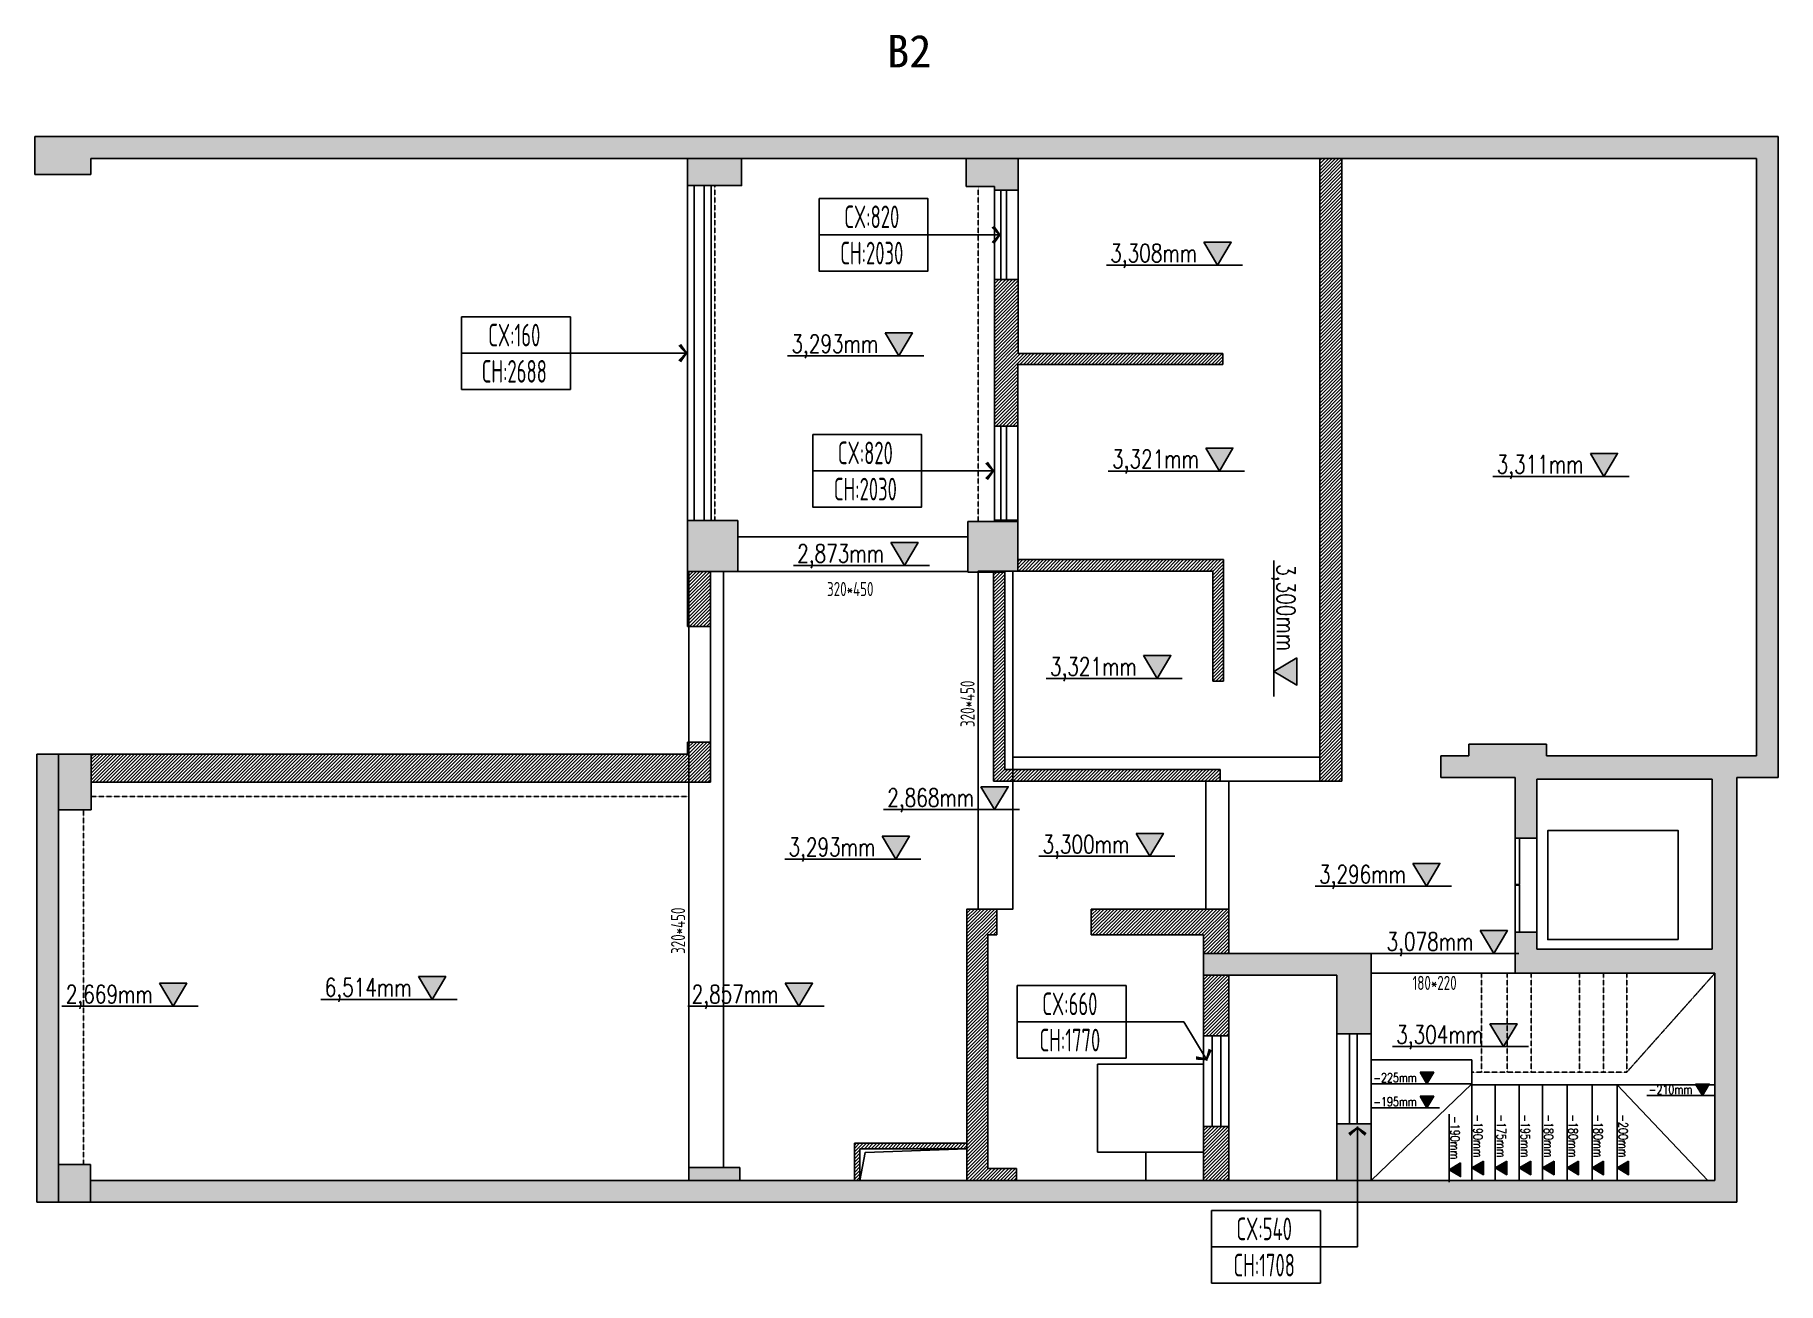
# Model space of a CAD drawing. Header units: millimetres. Extents: x -108767 to 78913, y -380878 to 1470.
# Drawn here: x 17304 to 33330, y -154563 to -143082 of the extents above; entities that cross this region are included whole.
import ezdxf
from ezdxf.enums import TextEntityAlignment as Align

# ---------------------------------------------------------------- set-up
doc = ezdxf.new("R2010")
doc.units = ezdxf.units.MM
doc.header["$LTSCALE"] = 10
doc.linetypes.add('DASH', pattern=[0.35, 0.25, -0.1])
doc.linetypes.add('DASHED', pattern=[0.75, 0.5, -0.25])
for name, color, linetype in [('000墙体', 4, 'Continuous'), ('001增减墙体', 147, 'Continuous'), ('3-New Window', 4, 'Continuous'), ('A-GRIDER', 4, 'DASH'), ('DOOR', 60, 'Continuous'), ('EL-DIM', 50, 'Continuous'), ('FF-TEXT', 50, 'Continuous'), ('NW-01-wall(原有墙体)', 255, 'Continuous'), ('NW-01梁', 4, 'Continuous'), ('wipess', 8, 'Continuous')]:
    doc.layers.add(name, color=color, linetype=linetype)
doc.styles.add('BEN_DIM', font='archs.shx', dxfattribs={"width": 0.7})
doc.styles.add('HZ', font='', dxfattribs={"width": 0.8})
doc.styles.add('romans', font='romans.shx', dxfattribs={"width": 0.85})
doc.styles.get("Standard").update_dxf_attribs({"font": ''})
doc.styles.add('TSSD_REIN', font='tssdeng.shx', dxfattribs={"width": 0.7, "bigfont": 'hztxt.shx'})
doc.styles.get('HZ').set_extended_font_data('SimSun')
doc.styles.get('Standard').set_extended_font_data('SimSun')
doc.dimstyles.new('BEN_DIM_1', dxfattribs={"dimtxt": 100, "dimasz": 1, "dimexe": 2, "dimexo": 1.5, "dimgap": 0.6, "dimtad": 1, "dimdec": 0, "dimzin": 12, "dimdsep": 46, "dimtxsty": 'BEN_DIM', "dimblk": 'ben-jiantou', "dimcen": 0.125, "dimclrd": 44, "dimclre": 44, "dimclrt": 50, "dimadec": 0, "dimazin": 0, "dimtfac": 1, "dimtdec": 0, "dimtix": 1, "dimtmove": 2, "dimatfit": 3, "dimldrblk": 'BEN-YINXIAN1', "dimfxl": 5, "dimfxlon": 1, "dimtvp": 1, "dimtolj": 1, "dimtzin": 0, "dimarcsym": 0})
pattern_1 = [(45, (-70270.71, -180008.131), (-15.715448, 15.715448), [])]

msp = doc.modelspace()

# ---------------------------------------------------------------- texts
at = {"color": 50, "linetype": 'ByBlock', "style": 'BEN_DIM', "width": 0.7}
for tag, p in [('CH:2030', (24997.6, -145255.6)), ('CX:160', (21711.1, -146009.7)), ('CH:2688', (21711.1, -146343.1)), ('CX:820', (24938.6, -147093.4)), ('CH:2030', (24938.6, -147426.7)), ('CX:660', (26818.8, -152160.8)), ('CH:1770', (26818.8, -152494.1)), ('CH:1708', (28605.2, -154563.9))]:
    msp.add_attdef(tag, text='A', height=208.3, dxfattribs=at).set_placement(p, align=Align.BOTTOM_CENTER)
at = {"layer": '000墙体', "color": 50, "linetype": 'ByBlock', "style": 'BEN_DIM', "width": 0.7}
for tag, p in [('CX:820', (24997.6, -144922.2)), ('CX:540', (28605.2, -154230.6))]:
    msp.add_attdef(tag, text='A', height=208.3, dxfattribs=at).set_placement(p, align=Align.BOTTOM_CENTER)
at = {"layer": '3-New Window', "color": 30, "insert": (25138.2, -143081.8), "char_height": 300, "attachment_point": 1}
msp.add_mtext_dynamic_manual_height_columns('{\\C0;B2}', width=6623.175, gutter_width=12.5, heights=[0], dxfattribs=at)
at = {"layer": 'NW-01梁', "color": 251, "style": 'TSSD_REIN', "width": 0.7}
for s, p in [('320*450', (24586.8, -148243.9)), ('180*220', (29969.1, -151866.6))]:
    msp.add_text(s, height=130, dxfattribs=at).set_placement(p)
for p in [(25943.2, -149447.7), (23282.2, -151534.8)]:
    msp.add_text('320*450', height=130, rotation=90, dxfattribs=at).set_placement(p)

# ---------------------------------------------------------------- blocks, each defined once
blk = doc.blocks.new('ben-jiantou')
at = {"color": 0, "linetype": 'ByBlock'}
for p, q in [((0, 0), (-1.09, 0)), ((1.09, 0), (0, 0))]:
    blk.add_line(p, q, dxfattribs=at)
at = {"color": 0, "linetype": 'Continuous', "const_width": 0.608}
blk.add_lwpolyline([(0.61, 0.61), (-0.61, -0.61)], dxfattribs=at)
blk = doc.blocks.new('BEN-YINXIAN1')
at = {"color": 50, "linetype": 'ByBlock'}
blk.add_line((0, 0), (-2, 0), dxfattribs=at)
for points in [[(-1.72, 1.34), (-1.19, 1.7), (-0.48, 0), (0, 0)], [(-1.72, -1.34), (-1.19, -1.7), (-0.48, 0), (0, 0)]]:
    blk.add_solid(points, dxfattribs=at)
blk = doc.blocks.new('Elevation')
blk.add_hatch(color=256).paths.add_polyline_path([(4.17, 2.47), (2.7, 0), (1.23, 2.47)])
blk.add_line((0, 0), (14.67, 0))
blk.add_lwpolyline([(4.17, 2.47), (2.7, 0), (1.23, 2.47)], close=True)
at = {"style": 'HZ', "width": 0.47627}
blk.add_attdef('ELEV', text='', height=2.5, dxfattribs=at).set_placement((4.89, 0.32), (14.26, 0.32), align=Align.FIT)

# ---------------------------------------------------------------- hatches: boundary and pattern name
at = {"layer": '001增减墙体', "ltscale": 10}
h = msp.add_hatch(dxfattribs=at)
h.set_pattern_fill('ANSI31', color=251, scale=7)
h.set_pattern_definition(pattern_1)
h.paths.add_polyline_path([(29320, -144217.8), (29116, -144217.8), (29116, -149946.8), (29320, -149946.8)])
h = msp.add_hatch(dxfattribs=at)
h.set_pattern_fill('ANSI31', color=251, scale=7)
h.set_pattern_definition(pattern_1)
h.paths.add_polyline_path([(26345, -145332.8), (26126, -145332.8), (26126, -146681.8), (26340, -146681.8), (26340, -146113.8), (28225, -146113.8), (28225, -146012.8), (26345, -146012.8)])
h = msp.add_hatch(dxfattribs=at)
h.set_pattern_fill('ANSI31', color=251, scale=7)
h.set_pattern_definition(pattern_1)
h.paths.add_polyline_path([(28232, -147908.8), (26340, -147908.8), (26340, -148013.8), (28132, -148013.8), (28132, -149026.8), (28232, -149026.8)])
h = msp.add_hatch(dxfattribs=at)
h.set_pattern_fill('ANSI31', color=251, scale=7)
h.set_pattern_definition(pattern_1)
h.paths.add_polyline_path([(23515, -148018.8), (23305, -148018.8), (23305, -148523.8), (23515, -148523.8)])
h = msp.add_hatch(dxfattribs=at)
h.set_pattern_fill('ANSI31', color=251, scale=7)
h.set_pattern_definition(pattern_1)
h.paths.add_polyline_path([(26220, -148024.8), (26118, -148024.8), (26118, -149946.8), (28200, -149946.8), (28200, -149838.8), (26220, -149838.8)])
h = msp.add_hatch(dxfattribs=at)
h.set_pattern_fill('ANSI31', color=251, scale=7)
h.set_pattern_definition(pattern_1)
h.paths.add_polyline_path([(23515, -149586.8), (23305, -149586.8), (23305, -149696.8), (17823, -149696.8), (17823, -149955.8), (23515, -149955.8)])
h = msp.add_hatch(dxfattribs=at)
h.set_pattern_fill('ANSI31', color=251, scale=7)
h.set_pattern_definition(pattern_1)
h.paths.add_polyline_path([(26146, -151121.8), (25872, -151121.8), (25872, -153618.8), (26327, -153618.8), (26327, -153508.8), (26065, -153508.8), (26065, -151358.8), (26146, -151358.8)])
h = msp.add_hatch(dxfattribs=at)
h.set_pattern_fill('ANSI31', color=251, scale=7)
h.set_pattern_definition(pattern_1)
h.paths.add_polyline_path([(28280, -151121.8), (27015, -151121.8), (27015, -151358.8), (28048, -151358.8), (28048, -151531.8), (28280, -151531.8)])
h = msp.add_hatch(dxfattribs=at)
h.set_pattern_fill('ANSI31', color=251, scale=7)
h.set_pattern_definition([(45, (-70270.71, -178618.131), (-15.715448, 15.715448), [])])
h.paths.add_polyline_path([(28280, -151731.8), (28048, -151731.8), (28048, -152287.8), (28280, -152287.8)])
h = msp.add_hatch(dxfattribs=at)
h.set_pattern_fill('ANSI31', color=251, scale=7)
h.set_pattern_definition(pattern_1)
h.paths.add_polyline_path([(28280, -153121.8), (28048, -153121.8), (28048, -153618.8), (28280, -153618.8)])
h = msp.add_hatch(dxfattribs=at)
h.set_pattern_fill('ANSI31', color=251, scale=7)
h.set_pattern_definition(pattern_1)
h.paths.add_polyline_path([(25872, -153276.8), (24838, -153276.8), (24838, -153618.8), (24888, -153618.8), (24888, -153326.8), (25872, -153326.8)])
at = {"layer": 'NW-01-wall(原有墙体)'}
h = msp.add_hatch(color=250, dxfattribs=at)
h.dxf.hatch_style = 1
h.paths.add_polyline_path([(33330, -144017.8), (17304, -144017.8), (17304, -144367.8), (17818, -144367.8), (17818, -144217.8), (33130, -144217.8), (33130, -149713.8), (31201, -149713.8), (31201, -149605.8), (30487, -149605.8), (30487, -149713.8), (30230, -149713.8), (30230, -149911.8), (30912, -149911.8), (30912, -150468.8), (31112, -150468.8), (31112, -149928.8), (32725, -149928.8), (32725, -151491.8), (31112, -151491.8), (31112, -151334.8), (30912, -151334.8), (30912, -151711.8), (32749, -151711.8), (32749, -153618.8), (17815, -153618.8), (17815, -153818.8), (32949, -153818.8), (32949, -149913.8), (33330, -149913.8)])
h = msp.add_hatch(color=250, dxfattribs=at)
h.dxf.hatch_style = 1
h.paths.add_polyline_path([(23801, -144217.8), (23778, -144217.8), (23305, -144217.8), (23305, -144468.8), (23521, -144468.8), (23801, -144468.8)])
h = msp.add_hatch(color=250, dxfattribs=at)
h.dxf.hatch_style = 1
h.paths.add_polyline_path([(26345, -144217.8), (25867, -144217.8), (25867, -144475.8), (26126, -144475.8), (26126, -144509.8), (26345, -144509.8)])
h = msp.add_hatch(color=250, dxfattribs=at)
h.dxf.hatch_style = 1
h.paths.add_polyline_path([(23766, -147548.8), (23521, -147548.8), (23305, -147548.8), (23305, -148018.8), (23766, -148018.8)])
h = msp.add_hatch(color=250, dxfattribs=at)
h.dxf.hatch_style = 1
h.paths.add_polyline_path([(26340, -147557.8), (25880, -147557.8), (25880, -148024.8), (26220, -148024.8), (26220, -148013.8), (26340, -148013.8)])
h = msp.add_hatch(color=250, dxfattribs=at)
h.dxf.hatch_style = 1
h.paths.add_polyline_path([(17521, -149696.8), (17321, -149696.8), (17321, -153818.8), (17521, -153818.8)])
h = msp.add_hatch(color=250, dxfattribs=at)
h.dxf.hatch_style = 1
h.paths.add_polyline_path([(17823, -149696.8), (17521, -149696.8), (17521, -150209.8), (17823, -150209.8)])
h = msp.add_hatch(color=250, dxfattribs=at)
h.dxf.hatch_style = 1
h.paths.add_polyline_path([(29590, -151531.8), (28048, -151531.8), (28048, -151731.8), (28280, -151731.8), (29272, -151731.8), (29272, -152268.8), (29590, -152268.8)])
h = msp.add_hatch(color=250, dxfattribs=at)
h.dxf.hatch_style = 1
h.paths.add_polyline_path([(29590, -153098.8), (29272, -153098.8), (29272, -153618.8), (29590, -153618.8)])
h = msp.add_hatch(color=250, dxfattribs=at)
h.dxf.hatch_style = 1
h.paths.add_polyline_path([(17815, -153471.8), (17521, -153471.8), (17521, -153818.8), (17815, -153818.8)])
h = msp.add_hatch(color=250, dxfattribs=at)
h.dxf.hatch_style = 1
h.paths.add_polyline_path([(23785, -153499.8), (23315, -153499.8), (23315, -153618.8), (23785, -153618.8)])

# ---------------------------------------------------------------- linework, layer by layer
at = {"color": 150, "linetype": 'ByBlock'}
for points in [[(24514.1, -144588), (25514.1, -144588), (25514.1, -145254.7), (24514.1, -145254.7)], [(21227.5, -145675.5), (22227.5, -145675.5), (22227.5, -146342.2), (21227.5, -146342.2)], [(24455.1, -146759.1), (25455.1, -146759.1), (25455.1, -147425.8), (24455.1, -147425.8)], [(26335.3, -151826.6), (27335.3, -151826.6), (27335.3, -152493.2), (26335.3, -152493.2)], [(28121.6, -153896.3), (29121.6, -153896.3), (29121.6, -154563), (28121.6, -154563)]]:
    msp.add_lwpolyline(points, close=True, dxfattribs=at)
at = {"layer": '001增减墙体'}
for p, q in [((29116, -149946.8), (29116, -144217.8)), ((29320, -149946.8), (29320, -144217.8)), ((23305, -147548.8), (23305, -144468.8)), ((23365, -147548.8), (23365, -144468.8)), ((23456, -147548.8), (23456, -144468.8)), ((23521, -147548.8), (23521, -144468.8)), ((26126, -147557.8), (26126, -144509.8)), ((26185, -145332.8), (26185, -144509.8)), ((26235, -145332.8), (26235, -144509.8)), ((26345, -145332.8), (26345, -144509.8)), ((26345, -145332.8), (26126, -145332.8)), ((26345, -146012.8), (26345, -145332.8)), ((26340, -146681.8), (26340, -146113.8)), ((26340, -146113.8), (28225, -146113.8)), ((26345, -146012.8), (28225, -146012.8)), ((28225, -146113.8), (28225, -146012.8)), ((26340, -146681.8), (26126, -146681.8)), ((26185, -147544.8), (26185, -146681.8)), ((26235, -147544.8), (26235, -146681.8)), ((26340, -147557.8), (26340, -146681.8)), ((26340, -147544.8), (26126, -147544.8)), ((28232, -147908.8), (26340, -147908.8)), ((28232, -149026.8), (28232, -147908.8)), ((23305, -148523.8), (23305, -148018.8)), ((23515, -148523.8), (23515, -148018.8)), ((26118, -148024.8), (26118, -149946.8)), ((26220, -149838.8), (26220, -148024.8)), ((26340, -148013.8), (28132, -148013.8)), ((28132, -148013.8), (28132, -149026.8)), ((23515, -148523.8), (23305, -148523.8)), ((23515, -149586.8), (23515, -148523.8)), ((28132, -149026.8), (28232, -149026.8)), ((23515, -149586.8), (23305, -149586.8)), ((23305, -149586.8), (23305, -149696.8)), ((23515, -149955.8), (23515, -149586.8)), ((23305, -149696.8), (17823, -149696.8)), ((28200, -149838.8), (26220, -149838.8)), ((28200, -149946.8), (28200, -149838.8)), ((17823, -149955.8), (23515, -149955.8)), ((26118, -149946.8), (28200, -149946.8)), ((29320, -149946.8), (29116, -149946.8)), ((25872, -151121.8), (26146, -151121.8)), ((25872, -151531.8), (25872, -151121.8)), ((26146, -151121.8), (26146, -151358.8)), ((28280, -151121.8), (27015, -151121.8)), ((27015, -151121.8), (27015, -151358.8)), ((28280, -151531.8), (28280, -151121.8)), ((26146, -151358.8), (26065, -151358.8)), ((26065, -151531.8), (26065, -151358.8)), ((27015, -151358.8), (28048, -151358.8)), ((28048, -151358.8), (28048, -151531.8)), ((25872, -151531.8), (25872, -153618.8)), ((26065, -153508.8), (26065, -151531.8)), ((28048, -151531.8), (28280, -151531.8)), ((29272, -152268.8), (29272, -153098.8)), ((29390, -153098.8), (29390, -152268.8)), ((29460, -153098.8), (29460, -152268.8)), ((29590, -153098.8), (29590, -152268.8)), ((25872, -153276.8), (24838, -153276.8)), ((24838, -153276.8), (24838, -153618.8)), ((25872, -153326.8), (24888, -153326.8)), ((24888, -153326.8), (24888, -153618.8)), ((26327, -153508.8), (26065, -153508.8)), ((26327, -153618.8), (26327, -153508.8))]:
    msp.add_line(p, q, dxfattribs=at)
at = {"layer": '001增减墙体', "color": 251, "ltscale": 10}
for p, q in [((28048, -152287.8), (28048, -153121.8)), ((28128, -152287.8), (28128, -153121.8)), ((28208, -152287.8), (28208, -153121.8)), ((28280, -152287.8), (28280, -153121.8))]:
    msp.add_line(p, q, dxfattribs=at)
at = {"layer": '001增减墙体'}
for points in [[(28048, -151731.8), (28280, -151731.8), (28280, -152287.8), (28048, -152287.8)], [(28280, -153121.8), (28048, -153121.8), (28048, -153618.8), (28280, -153618.8)]]:
    msp.add_lwpolyline(points, close=True, dxfattribs=at)
at = {"layer": 'DOOR'}
for points in [[(30912, -150896.8), (30952, -150896.8), (30952, -150468.8), (30912, -150468.8)], [(32412, -151403.3), (32412, -150400.3), (31212, -150400.3), (31212, -151403.3)], [(30912, -151334.8), (30952, -151334.8), (30952, -150901.8), (30912, -150901.8)]]:
    msp.add_lwpolyline(points, close=True, dxfattribs=at)
at = {"layer": 'FF-TEXT', "color": 252, "linetype": 'DASHED', "ltscale": 0.2}
for p, q in [((23556, -147548.8), (23556, -144468.8)), ((25976, -147557.8), (25976, -144475.8)), ((23766, -147698.8), (25880, -147698.8)), ((23635, -153499.8), (23635, -148018.8)), ((23766, -148018.8), (25880, -148018.8)), ((25976, -148024.8), (25976, -151121.8)), ((26296, -148013.8), (26296, -149726.8)), ((29116, -149726.8), (26296, -149726.8)), ((23315, -153499.8), (23315, -149955.8)), ((26296, -149946.8), (26296, -151121.8)), ((28070, -151121.8), (28070, -149946.8)), ((29116, -149946.8), (28200, -149946.8)), ((28280, -151121.8), (28280, -149946.8)), ((17823, -150085.8), (23315, -150085.8)), ((17751, -153471.8), (17751, -150209.8)), ((29590, -151531.8), (30912, -151531.8)), ((29590, -151711.8), (30912, -151711.8)), ((30604, -151711.8), (30604, -152621.8)), ((30839, -151711.8), (30839, -152621.8)), ((31059, -151711.8), (31059, -152621.8)), ((31504, -151711.8), (31504, -152621.8)), ((31724, -151711.8), (31724, -152621.8)), ((31939, -151711.8), (31939, -152621.8)), ((31939, -152621.8), (32749, -151711.8)), ((30515, -152621.8), (31939, -152621.8))]:
    msp.add_line(p, q, dxfattribs=at)
at = {"layer": 'NW-01-wall(原有墙体)'}
for p, q in [((33330, -144017.8), (17304, -144017.8)), ((17304, -144367.8), (17304, -144017.8)), ((33330, -149913.8), (33330, -144017.8)), ((33130, -144217.8), (17818, -144217.8)), ((17818, -144217.8), (17818, -144367.8)), ((23778, -144217.8), (25844, -144217.8)), ((23801, -144217.8), (25867, -144217.8)), ((25867, -144217.8), (25867, -144475.8)), ((26345, -144509.8), (26345, -144217.8)), ((33130, -149713.8), (33130, -144217.8)), ((17818, -144367.8), (17304, -144367.8)), ((25867, -144475.8), (26126, -144475.8)), ((26126, -144509.8), (26126, -144475.8)), ((26345, -144509.8), (26126, -144509.8)), ((26340, -147557.8), (25880, -147557.8)), ((25880, -147557.8), (25880, -148024.8)), ((26340, -148013.8), (26340, -147557.8)), ((25880, -148024.8), (26220, -148024.8)), ((30487, -149605.8), (30487, -149713.8)), ((31201, -149605.8), (30487, -149605.8)), ((31201, -149605.8), (31201, -149713.8)), ((17321, -149696.8), (17321, -153818.8)), ((17823, -149696.8), (17321, -149696.8)), ((17521, -149696.8), (17521, -153818.8)), ((17823, -150209.8), (17823, -149696.8)), ((30230, -149911.8), (30230, -149713.8)), ((30230, -149713.8), (30487, -149713.8)), ((33130, -149713.8), (31201, -149713.8)), ((30912, -149911.8), (30230, -149911.8)), ((30912, -151711.8), (30912, -149911.8)), ((31112, -149928.8), (32725, -149928.8)), ((31112, -149928.8), (31112, -151334.8)), ((32725, -149928.8), (32725, -151491.8)), ((33330, -149913.8), (32949, -149913.8)), ((32949, -153818.8), (32949, -149913.8)), ((17521, -153471.8), (17521, -150209.8)), ((17521, -153471.8), (17521, -150209.8)), ((17521, -150209.8), (17823, -150209.8)), ((30912, -150468.8), (31112, -150468.8)), ((31112, -150468.8), (31112, -151334.8)), ((26146, -151121.8), (25872, -151121.8)), ((31112, -151334.8), (30912, -151334.8)), ((31112, -151334.8), (31112, -151491.8)), ((28048, -151531.8), (28048, -151731.8)), ((29590, -151531.8), (28048, -151531.8)), ((29590, -152268.8), (29590, -151531.8)), ((31112, -151491.8), (32725, -151491.8)), ((29272, -151731.8), (28048, -151731.8)), ((29272, -152268.8), (29272, -151731.8)), ((30912, -151711.8), (32749, -151711.8)), ((32749, -153618.8), (32749, -151711.8)), ((28048, -152287.8), (28280, -152287.8)), ((29590, -152268.8), (29272, -152268.8)), ((27073, -152549.8), (27073, -153359.8)), ((28048, -152549.8), (27073, -152549.8)), ((30515, -152508.8), (29590, -152508.8)), ((30515, -153618.8), (30515, -152508.8)), ((30515, -152728.8), (29590, -152728.8)), ((29590, -153618.8), (30515, -152728.8)), ((32749, -152738.8), (30515, -152738.8)), ((30730, -153618.8), (30730, -152738.8)), ((30950, -153618.8), (30950, -152738.8)), ((31165, -153618.8), (31165, -152738.8)), ((31390, -153618.8), (31390, -152738.8)), ((31620, -153618.8), (31620, -152738.8)), ((31850, -153618.8), (31850, -152738.8)), ((31850, -152738.8), (32685, -153618.8)), ((29590, -153098.8), (29272, -153098.8)), ((29272, -153098.8), (29272, -153618.8)), ((29590, -153098.8), (29590, -153618.8)), ((28048, -153359.8), (27073, -153359.8)), ((27518, -153359.8), (27518, -153618.8)), ((17815, -153471.8), (17521, -153471.8)), ((17815, -153818.8), (17815, -153471.8)), ((23785, -153499.8), (23315, -153499.8)), ((23315, -153499.8), (23315, -153618.8)), ((23785, -153618.8), (23785, -153499.8)), ((32749, -153618.8), (17815, -153618.8)), ((23315, -153618.8), (17815, -153618.8)), ((24838, -153618.8), (23785, -153618.8)), ((27798, -153618.8), (26327, -153618.8)), ((32949, -153818.8), (17321, -153818.8))]:
    msp.add_line(p, q, dxfattribs=at)
at = {"layer": 'NW-01-wall(原有墙体)', "linetype": 'ByBlock'}
for p, q in [((24514.1, -144921.3), (25514.1, -144921.3)), ((21227.5, -146008.8), (22227.5, -146008.8)), ((24455.1, -147092.5), (25455.1, -147092.5)), ((26335.3, -152159.9), (27335.3, -152159.9)), ((28121.6, -154229.7), (29121.6, -154229.7))]:
    msp.add_line(p, q, dxfattribs=at)
at = {"layer": 'NW-01-wall(原有墙体)'}
for points in [[(23305, -144468.8), (23801, -144468.8), (23801, -144217.8), (23305, -144217.8)], [(23305, -147548.8), (23766, -147548.8), (23766, -148018.8), (23305, -148018.8)]]:
    msp.add_lwpolyline(points, close=True, dxfattribs=at)
msp.add_lwpolyline([(26220, -148024.8), (26220, -148013.8), (26340, -148013.8)], dxfattribs=at)
at = {"layer": 'NW-01梁'}
for points in [[(23766, -147698.8), (25880, -147698.8), (25880, -148018.8), (23766, -148018.8)], [(23315, -153499.8), (23635, -153499.8), (23635, -148018.8), (23315, -148018.8)], [(25976, -151121.8), (26296, -151121.8), (26296, -148013.8), (25976, -148013.8)], [(29116, -149946.8), (26296, -149946.8), (26296, -149726.8), (29116, -149726.8)], [(28070, -149946.8), (28280, -149946.8), (28280, -151121.8), (28070, -151121.8)], [(29590, -151711.8), (30912, -151711.8), (30912, -151531.8), (29590, -151531.8)]]:
    msp.add_lwpolyline(points, close=True, dxfattribs=at)
at = {"layer": 'wipess', "color": 252}
msp.add_lwpolyline([(24888, -153618.8), (24937.4, -153360.2), (25872, -153326.8)], dxfattribs=at)

# ---------------------------------------------------------------- block references
at = {"layer": 'EL-DIM'}
ref = msp.add_blockref('Elevation', (30216, -152728.8), dxfattribs=dict(at, xscale=-42.66666666664079, yscale=42.66666666664079, zscale=42.66666666664079))
ref.add_attrib('ELEV', '-225mm', dxfattribs={"layer": '0', "height": 83.33, "style": 'romans', "width": 0.709159}).set_placement((29607.7, -152715, 0), (30007.3, -152715, 0), align=Align.FIT)
ref = msp.add_blockref('Elevation', (30216, -152949.7), dxfattribs=dict(at, xscale=-42.66666666664079, yscale=42.66666666664079, zscale=42.66666666664079))
ref.add_attrib('ELEV', '-195mm', dxfattribs={"layer": '0', "height": 83.33, "style": 'romans', "width": 0.709159}).set_placement((29607.7, -152935.9, 0), (30007.3, -152935.9, 0), align=Align.FIT)
ref = msp.add_blockref('Elevation', (32749, -152837.2), dxfattribs=dict(at, xscale=-42.66666666664079, yscale=42.66666666664079, zscale=42.66666666664079))
ref.add_attrib('ELEV', '-210mm', dxfattribs={"layer": '0', "height": 83.33, "style": 'romans', "width": 0.709159}).set_placement((32140.6, -152823.5, 0), (32540.3, -152823.5, 0), align=Align.FIT)
ref = msp.add_blockref('Elevation', (30304.9, -153635), dxfattribs=dict(at, xscale=-42.66666666664079, yscale=42.66666666664079, zscale=42.66666666664079, rotation=270))
ref.add_attrib('ELEV', '-190mm', dxfattribs={"layer": '0', "height": 83.33, "rotation": 270, "style": 'romans', "width": 0.709159}).set_placement((30318.7, -153026.7, 0), (30318.7, -153426.3, 0), align=Align.FIT)
ref = msp.add_blockref('Elevation', (30515, -153618.8), dxfattribs=dict(at, xscale=-42.66666666664079, yscale=42.66666666664079, zscale=42.66666666664079, rotation=270))
ref.add_attrib('ELEV', '-190mm', dxfattribs={"layer": '0', "height": 83.33, "rotation": 270, "style": 'romans', "width": 0.709159}).set_placement((30528.8, -153010.5, 0), (30528.8, -153410.1, 0), align=Align.FIT)
ref = msp.add_blockref('Elevation', (30730, -153618.8), dxfattribs=dict(at, xscale=-42.66666666664079, yscale=42.66666666664079, zscale=42.66666666664079, rotation=270))
ref.add_attrib('ELEV', '-175mm', dxfattribs={"layer": '0', "height": 83.33, "rotation": 270, "style": 'romans', "width": 0.709159}).set_placement((30743.8, -153010.5, 0), (30743.8, -153410.1, 0), align=Align.FIT)
ref = msp.add_blockref('Elevation', (30950, -153618.8), dxfattribs=dict(at, xscale=-42.66666666664079, yscale=42.66666666664079, zscale=42.66666666664079, rotation=270))
ref.add_attrib('ELEV', '-195mm', dxfattribs={"layer": '0', "height": 83.33, "rotation": 270, "style": 'romans', "width": 0.709159}).set_placement((30963.8, -153010.5, 0), (30963.8, -153410.1, 0), align=Align.FIT)
ref = msp.add_blockref('Elevation', (31165, -153618.8), dxfattribs=dict(at, xscale=-42.66666666664079, yscale=42.66666666664079, zscale=42.66666666664079, rotation=270))
ref.add_attrib('ELEV', '-180mm', dxfattribs={"layer": '0', "height": 83.33, "rotation": 270, "style": 'romans', "width": 0.709159}).set_placement((31178.8, -153010.5, 0), (31178.8, -153410.1, 0), align=Align.FIT)
ref = msp.add_blockref('Elevation', (31390, -153618.8), dxfattribs=dict(at, xscale=-42.66666666664079, yscale=42.66666666664079, zscale=42.66666666664079, rotation=270))
ref.add_attrib('ELEV', '-180mm', dxfattribs={"layer": '0', "height": 83.33, "rotation": 270, "style": 'romans', "width": 0.709159}).set_placement((31403.8, -153010.5, 0), (31403.8, -153410.1, 0), align=Align.FIT)
ref = msp.add_blockref('Elevation', (31620, -153618.8), dxfattribs=dict(at, xscale=-42.66666666664079, yscale=42.66666666664079, zscale=42.66666666664079, rotation=270))
ref.add_attrib('ELEV', '-180mm', dxfattribs={"layer": '0', "height": 83.33, "rotation": 270, "style": 'romans', "width": 0.709159}).set_placement((31633.8, -153010.5, 0), (31633.8, -153410.1, 0), align=Align.FIT)
ref = msp.add_blockref('Elevation', (31850, -153618.8), dxfattribs=dict(at, xscale=-42.66666666664079, yscale=42.66666666664079, zscale=42.66666666664079, rotation=270))
ref.add_attrib('ELEV', '-200mm', dxfattribs={"layer": '0', "height": 83.33, "rotation": 270, "style": 'romans', "width": 0.709159}).set_placement((31863.8, -153010.5, 0), (31863.8, -153410.1, 0), align=Align.FIT)
at = {"layer": 'FF-TEXT'}
ref = msp.add_blockref('Elevation', (28406.7, -145200.1), dxfattribs=dict(at, xscale=-85.33333333328159, yscale=85.33333333328159, zscale=85.33333333328159))
ref.add_attrib('ELEV', '3,308mm', dxfattribs={"layer": '0', "height": 166.67, "style": 'romans', "width": 0.68973}).set_placement((27190.1, -145172.6, 0), (27989.3, -145172.6, 0), align=Align.FIT)
ref = msp.add_blockref('Elevation', (25475.7, -146033.8), dxfattribs=dict(at, xscale=-85.33333333328159, yscale=85.33333333328159, zscale=85.33333333328159))
ref.add_attrib('ELEV', '3,293mm', dxfattribs={"layer": '0', "height": 166.67, "style": 'romans', "width": 0.68973}).set_placement((24259, -146006.2, 0), (25058.2, -146006.2, 0), align=Align.FIT)
ref = msp.add_blockref('Elevation', (28423.3, -147093.7), dxfattribs=dict(at, xscale=-85.33333333328159, yscale=85.33333333328159, zscale=85.33333333328159))
ref.add_attrib('ELEV', '3,321mm', dxfattribs={"layer": '0', "height": 166.67, "style": 'romans', "width": 0.68973}).set_placement((27206.7, -147066.1, 0), (28005.9, -147066.1, 0), align=Align.FIT)
ref = msp.add_blockref('Elevation', (31959.4, -147143), dxfattribs=dict(at, xscale=-85.33333333328159, yscale=85.33333333328159, zscale=85.33333333328159))
ref.add_attrib('ELEV', '3,311mm', dxfattribs={"layer": '0', "height": 166.67, "style": 'romans', "width": 0.68973}).set_placement((30742.8, -147115.4, 0), (31542, -147115.4, 0), align=Align.FIT)
ref = msp.add_blockref('Elevation', (25528.6, -147962.5), dxfattribs=dict(at, xscale=-85.33333333328159, yscale=85.33333333328159, zscale=85.33333333328159))
ref.add_attrib('ELEV', '2,873mm', dxfattribs={"layer": '0', "height": 166.67, "style": 'romans', "width": 0.68973}).set_placement((24312, -147934.9, 0), (25111.2, -147934.9, 0), align=Align.FIT)
ref = msp.add_blockref('Elevation', (28694.9, -149167.6), dxfattribs=dict(at, xscale=-85.33333333328159, yscale=85.33333333328159, zscale=85.33333333328159, rotation=270))
ref.add_attrib('ELEV', '3,300mm', dxfattribs={"layer": '0', "height": 166.67, "rotation": 270, "style": 'romans', "width": 0.68973}).set_placement((28722.5, -147951, 0), (28722.5, -148750.2, 0), align=Align.FIT)
ref = msp.add_blockref('Elevation', (27852.4, -149002.4), dxfattribs=dict(at, xscale=-85.33333333328159, yscale=85.33333333328159, zscale=85.33333333328159))
ref.add_attrib('ELEV', '3,321mm', dxfattribs={"layer": '0', "height": 166.67, "style": 'romans', "width": 0.68973}).set_placement((26635.7, -148974.8, 0), (27434.9, -148974.8, 0), align=Align.FIT)
ref = msp.add_blockref('Elevation', (26357, -150207.7), dxfattribs=dict(at, xscale=-85.33333333328159, yscale=85.33333333328159, zscale=85.33333333328159))
ref.add_attrib('ELEV', '2,868mm', dxfattribs={"layer": '0', "height": 166.67, "style": 'romans', "width": 0.68973}).set_placement((25140.4, -150180.2, 0), (25939.6, -150180.2, 0), align=Align.FIT)
ref = msp.add_blockref('Elevation', (25448.9, -150663), dxfattribs=dict(at, xscale=-85.33333333328159, yscale=85.33333333328159, zscale=85.33333333328159))
ref.add_attrib('ELEV', '3,293mm', dxfattribs={"layer": '0', "height": 166.67, "style": 'romans', "width": 0.68973}).set_placement((24232.3, -150635.4, 0), (25031.5, -150635.4, 0), align=Align.FIT)
ref = msp.add_blockref('Elevation', (27784, -150636.9), dxfattribs=dict(at, xscale=-85.33333333328159, yscale=85.33333333328159, zscale=85.33333333328159, rotation=1.034852203929404e-08))
ref.add_attrib('ELEV', '3,300mm', dxfattribs={"layer": '0', "height": 166.67, "rotation": 0, "style": 'romans', "width": 0.68973}).set_placement((26567.4, -150609.3, 0), (27366.6, -150609.3, 0), align=Align.FIT)
ref = msp.add_blockref('Elevation', (30326.3, -150912.8), dxfattribs=dict(at, xscale=-85.33333333328159, yscale=85.33333333328159, zscale=85.33333333328159))
ref.add_attrib('ELEV', '3,296mm', dxfattribs={"layer": '0', "height": 166.67, "style": 'romans', "width": 0.68973}).set_placement((29109.6, -150885.3, 0), (29908.9, -150885.3, 0), align=Align.FIT)
ref = msp.add_blockref('Elevation', (30946.8, -151531.8), dxfattribs=dict(at, xscale=-85.33333333328159, yscale=85.33333333328159, zscale=85.33333333328159))
ref.add_attrib('ELEV', '3,078mm', dxfattribs={"layer": '0', "height": 166.67, "style": 'romans', "width": 0.68973}).set_placement((29730.2, -151504.3, 0), (30529.4, -151504.3, 0), align=Align.FIT)
ref = msp.add_blockref('Elevation', (21185.6, -151953.6), dxfattribs=dict(at, xscale=-85.33333333328159, yscale=85.33333333328159, zscale=85.33333333328159))
ref.add_attrib('ELEV', '6,514mm', dxfattribs={"layer": '0', "height": 166.67, "style": 'romans', "width": 0.68973}).set_placement((19969, -151926.1, 0), (20768.2, -151926.1, 0), align=Align.FIT)
ref = msp.add_blockref('Elevation', (18805.2, -152015.9), dxfattribs=dict(at, xscale=-85.33333333328159, yscale=85.33333333328159, zscale=85.33333333328159))
ref.add_attrib('ELEV', '2,669mm', dxfattribs={"layer": '0', "height": 166.67, "style": 'romans', "width": 0.68973}).set_placement((17588.6, -151988.4, 0), (18387.8, -151988.4, 0), align=Align.FIT)
ref = msp.add_blockref('Elevation', (24558.8, -152015.9), dxfattribs=dict(at, xscale=-85.33333333328159, yscale=85.33333333328159, zscale=85.33333333328159))
ref.add_attrib('ELEV', '2,857mm', dxfattribs={"layer": '0', "height": 166.67, "style": 'romans', "width": 0.68973}).set_placement((23342.2, -151988.4, 0), (24141.4, -151988.4, 0), align=Align.FIT)
ref = msp.add_blockref('Elevation', (31035.8, -152387.7), dxfattribs=dict(at, xscale=-85.33333333328159, yscale=85.33333333328159, zscale=85.33333333328159))
ref.add_attrib('ELEV', '3,304mm', dxfattribs={"layer": '0', "height": 166.67, "style": 'romans', "width": 0.68973}).set_placement((29819.1, -152360.2, 0), (30618.4, -152360.2, 0), align=Align.FIT)

msp.set_redraw_order([(e.dxf.handle, doc.entitydb.next_handle()) for e in msp.query("TEXT MTEXT ATTDEF DIMENSION ARC_DIMENSION")])  # texts and dimensions are drawn at this point

# ---------------------------------------------------------------- leaders
at = {"layer": 'A-GRIDER', "linetype": 'ByBlock'}
for points in [[(26185, -144921.3), (25668.3, -144921.3), (25514.1, -144921.3)], [(23305, -146008.8), (22788.3, -146008.8), (22227.5, -146008.8)], [(26126, -147092.5), (25609.3, -147092.5), (25455.1, -147092.5)], [(28081.6, -152514.8), (27866.6, -152159.9), (27335.3, -152159.9)], [(29462.4, -153122.7), (29462.4, -154229.7), (29121.6, -154229.7)]]:
    msp.add_leader(points, dimstyle='BEN_DIM_1', override={"dimasz": 50}, dxfattribs=at)

doc.saveas('drawing.dxf')
